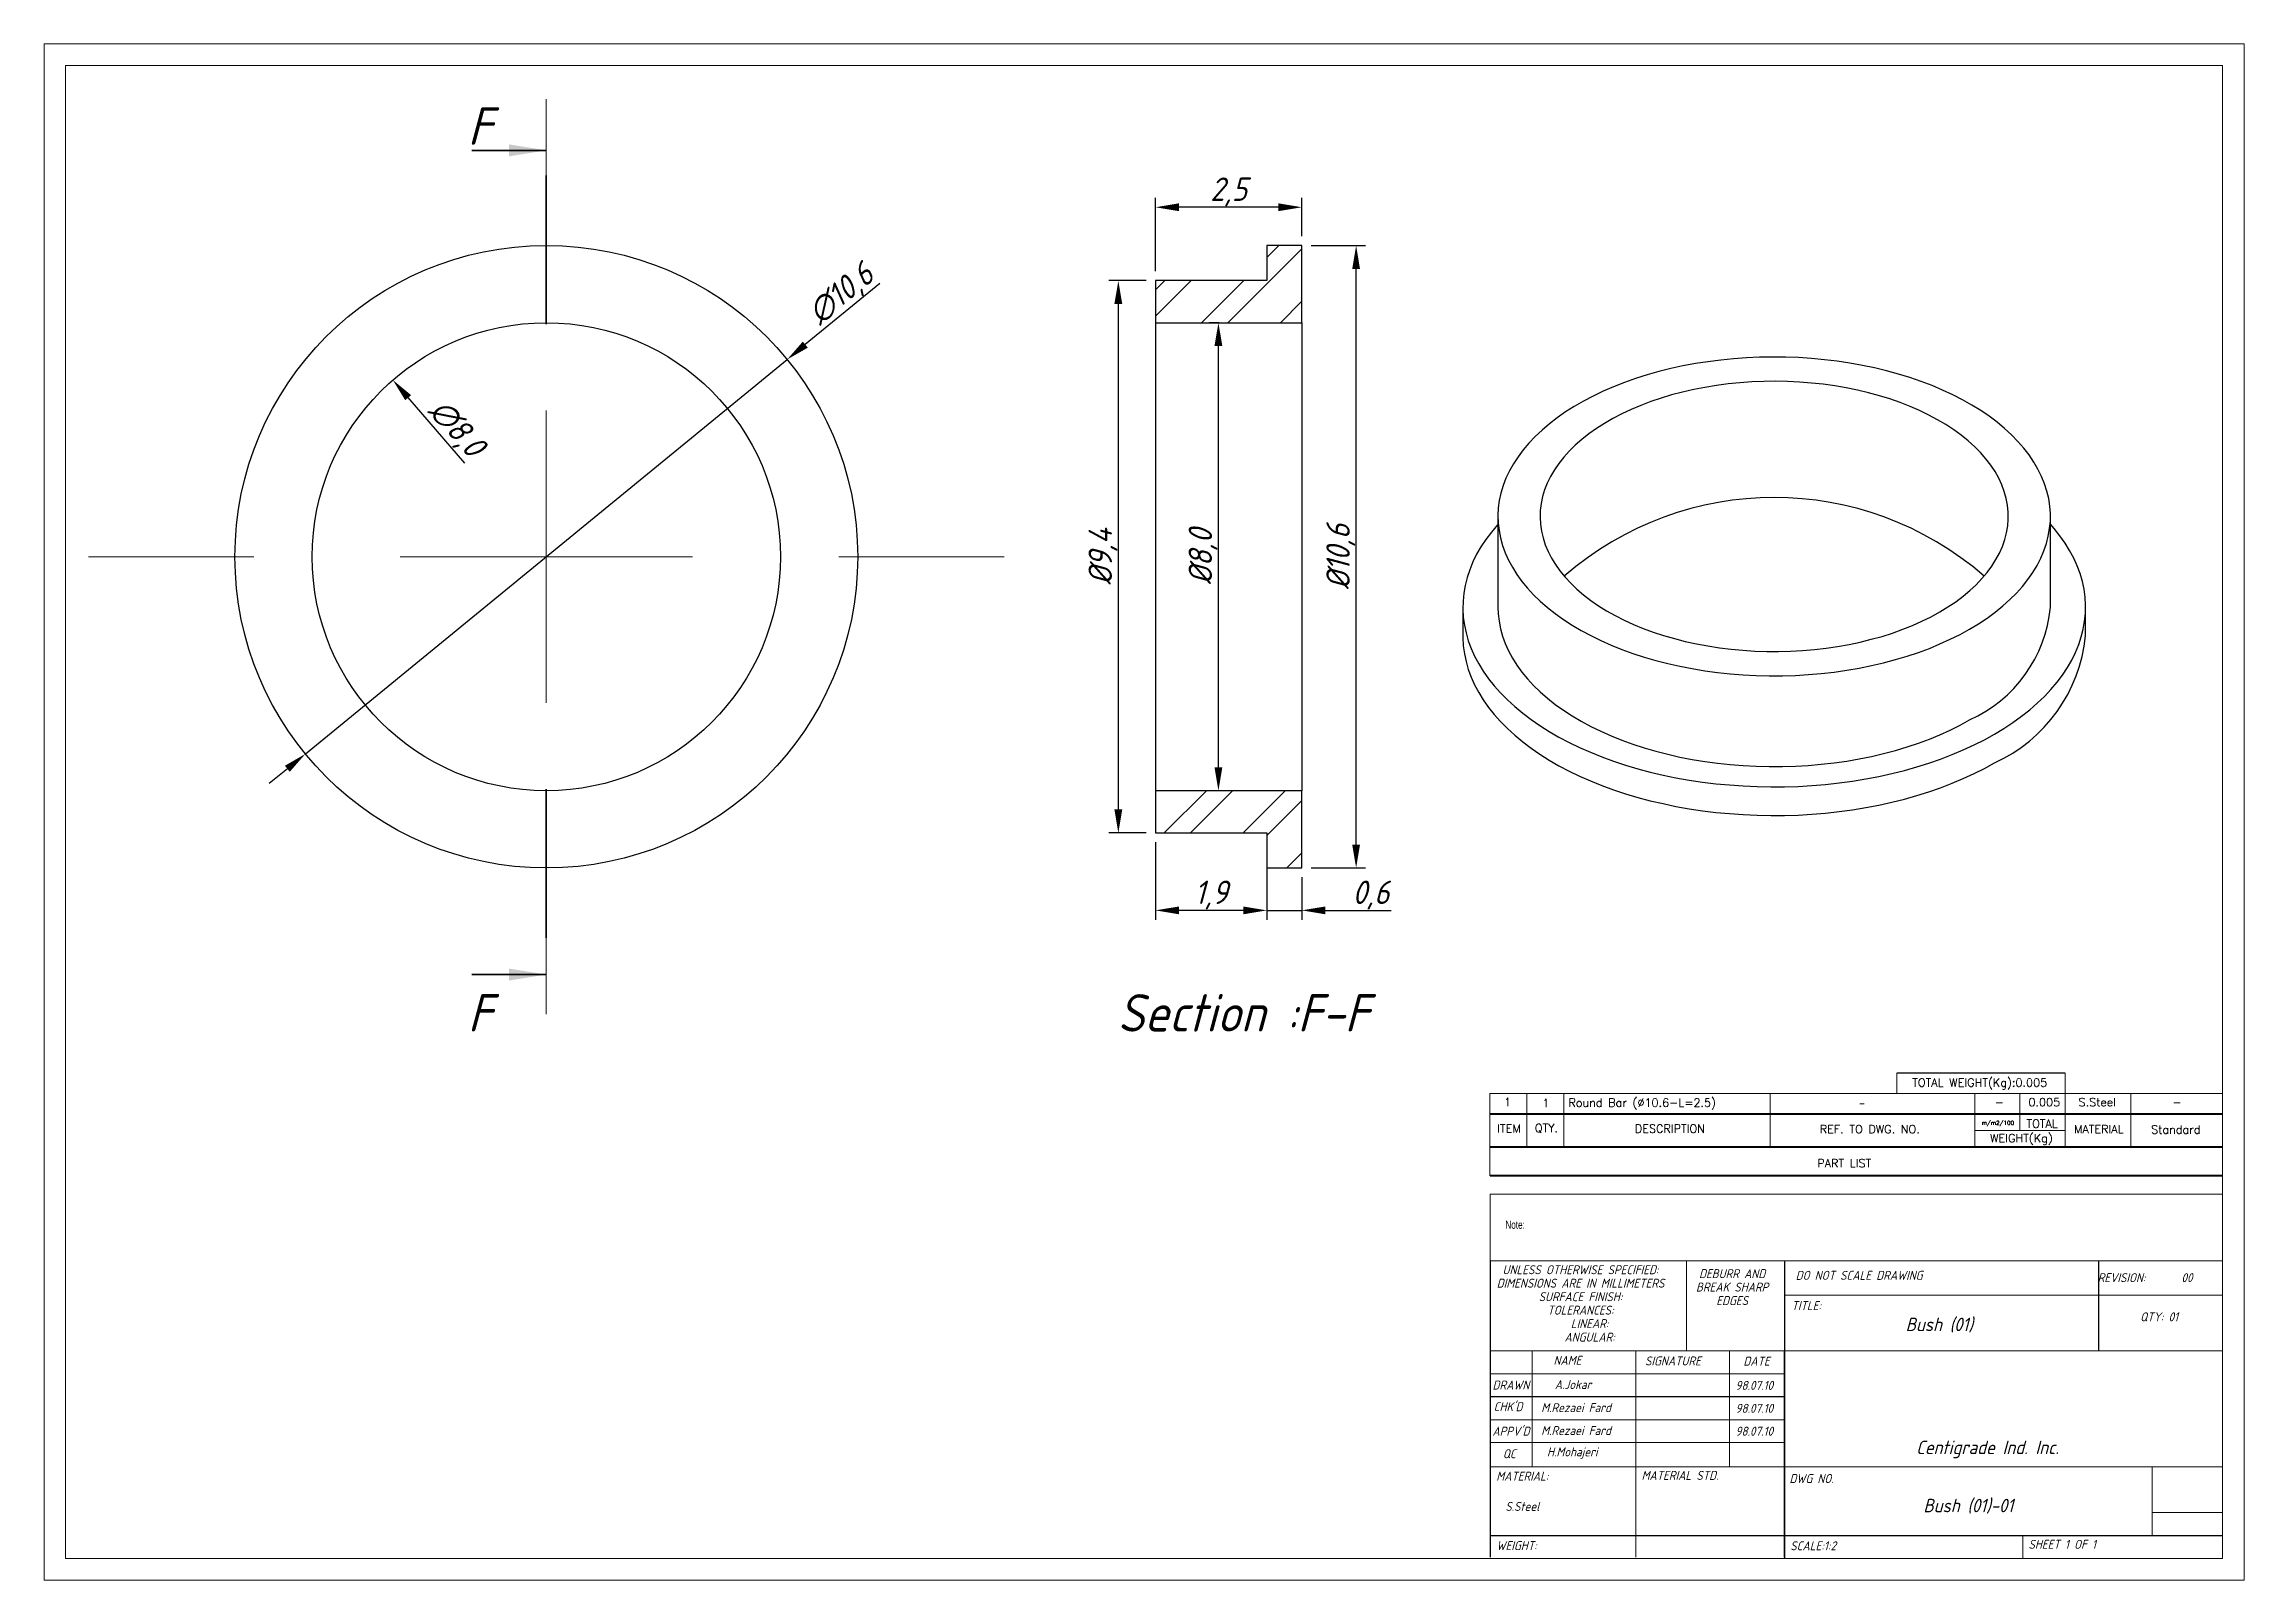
# Model space of a CAD drawing. Header units: millimetres. Extents: x 607.2 to 644.8, y 572.8 to 644.7.
# Drawn here: x 607.21 to 644.8, y 618.44 to 644.69 of the extents above; entities that cross this region are included whole.
import ezdxf
from ezdxf.enums import TextEntityAlignment as Align

# ---------------------------------------------------------------- set-up
doc = ezdxf.new("R2010")
doc.units = ezdxf.units.MM
doc.linetypes.add('PHANTOM', pattern=[12.7, 6.35, -1.27, 1.27, -1.27, 1.27, -1.27])
doc.linetypes.add('SLD-Solid', pattern=[0])
doc.layers.add('title', color=7, linetype='Continuous', lineweight=15)
doc.styles.add('GENISO', font='geniso.shx', dxfattribs={"oblique": 15})
doc.styles.add('SLDTEXTSTYLE0', font='TXT', dxfattribs={"width": 0.75})
doc.styles.add('TITLE', font='romans.shx', dxfattribs={"height": 2.5})
doc.dimstyles.new('Scale', dxfattribs={"dimscale": 0.16, "dimtxt": 2.5, "dimasz": 2.5, "dimexe": 1, "dimexo": 1, "dimgap": 0.2, "dimtad": 1, "dimdec": 1, "dimzin": 0, "dimtxsty": 'GENISO', "dimcen": 2.5, "dimclrd": 1, "dimclre": 1, "dimclrt": 7, "dimadec": 0, "dimazin": 0, "dimtfac": 1, "dimtdec": 1, "dimtmove": 0, "dimatfit": 3, "dimfxl": 1, "dimtzin": 0, "dimlwd": -1, "dimlwe": -1, "dimarcsym": 0})
pattern_1 = [(45, (168.6129, 10.4805), (-0.6735192, 0.6735192), []), (45, (169.0619, 10.4805), (-0.6735192, 0.6735192), [])]

msp = doc.modelspace()

# ---------------------------------------------------------------- texts
at = {"color": 7, "attachment_point": 5, "style": 'GENISO'}
for s, insert, char_height in [('F', (614.655, 643.289), 0.64), ('F', (614.655, 628.13), 0.64), ('Section :F-F', (627.698, 628.13), 0.64), ('UNLESS OTHERWISE SPECIFIED:', (633.461, 623.739), 0.15355), ('DEBURR AND', (636.051, 623.672), 0.1535), ('DO NOT SCALE DRAWING', (638.22, 623.643), 0.15355), ('REVISION:       00', (643.107, 623.604), 0.15355), ('DIMENSIONS ARE IN MILLIMETERS', (633.461, 623.509), 0.15355), ('SURFACE FINISH:', (633.461, 623.278), 0.15355), ('BREAK SHARP', (636.051, 623.442), 0.15355), ('EDGES', (636.051, 623.212), 0.1535), ('TOLERANCES:', (633.461, 623.048), 0.15355), ('LINEAR:', (633.617, 622.818), 0.1535), ('TITLE:', (637.318, 623.125), 0.1535), ('Bush (01)', (639.591, 622.793), 0.2303), ('\\pxi-3,l4,t4;QTY:^I01', (643.27, 622.934), 0.15355), ('ANGULAR:', (633.617, 622.587), 0.1535), ('NAME', (633.237, 622.19), 0.1535), ('SIGNATURE', (635.04, 622.18), 0.1535), ('DATE', (636.468, 622.176), 0.1535), ('DRAWN', (632.271, 621.768), 0.1535), ('A.Jokar', (633.334, 621.776), 0.1535), ('98.07.10', (636.43, 621.762), 0.1535), ("CHK'D", (632.223, 621.398), 0.1535), ('M.Rezaei Fard', (633.385, 621.382), 0.15355), ('98.07.10', (636.43, 621.37), 0.1535), ("APPV'D", (632.273, 620.979), 0.1535), ('M.Rezaei Fard', (633.385, 620.99), 0.15355), ('98.07.10', (636.43, 620.979), 0.1535), ('QC', (632.243, 620.594), 0.1535), ('H.Mohajeri', (633.32, 620.602), 0.1535), ('Centigrade Ind. Inc.', (640.414, 620.667), 0.23032), ('MATERIAL:', (632.467, 620.21), 0.1535), ('MATERIAL STD.', (635.16, 620.223), 0.15355), ('DWG NO.', (637.408, 620.17), 0.1535), ('Bush (01)-01', (640.087, 619.697), 0.23032), ('S.Steel', (632.467, 619.693), 0.1535), ('WEIGHT:', (632.369, 619.023), 0.1535), ('SCALE:1:2', (637.436, 619.02), 0.1535), ('SHEET 1 OF 1', (641.691, 619.045), 0.15355)]:
    msp.add_mtext(s, dxfattribs=dict(at, insert=insert, char_height=char_height))
at = {"color": 7, "linetype": 'Continuous', "lineweight": 15, "insert": (632.178, 624.577), "char_height": 0.1382, "attachment_point": 1, "style": 'SLDTEXTSTYLE0'}
msp.add_mtext('Note:', dxfattribs=at)
at = {"layer": 'title', "color": 7, "style": 'TITLE'}
for s, height, p in [('TOTAL WEIGHT(Kg):0.005', 0.14038, (640.281, 626.928)), ('m/m2/100', 0.0702, (640.591, 626.244)), ('TOTAL', 0.1404, (641.347, 626.236))]:
    msp.add_text(s, height=height, dxfattribs=at).set_placement(p, align=Align.MIDDLE)
at = {"layer": 'title', "style": 'TITLE'}
msp.add_text('1', height=0.14, dxfattribs=at).set_placement((632.154, 626.537))
msp.add_text('1', height=0.14, dxfattribs=at).set_placement((632.867, 626.589), align=Align.MIDDLE)
at = {"layer": 'title', "color": 7, "style": 'TITLE'}
for s, height, p in [('Round Bar (%%C10.6-L=2.5)', 0.14038, (633.254, 626.525)), ('-', 0.101, (638.213, 626.532))]:
    msp.add_text(s, height=height, dxfattribs=at).set_placement(p)
at = {"layer": 'title', "color": 0, "style": 'TITLE'}
for s, height, p in [('0.005', 0.1404, (641.384, 626.603)), ('S.Steel', 0.1404, (642.289, 626.603)), ('ITEM', 0.1404, (632.238, 626.154)), ('QTY.', 0.1404, (632.879, 626.154)), ('DESCRIPTION', 0.14038, (634.988, 626.151)), ('-', 0.14, (640.614, 626.603)), ('-', 0.14, (643.653, 626.603)), ('REF. TO DWG. NO.', 0.14038, (638.403, 626.142)), ('WEIGHT(Kg)', 0.1404, (640.994, 625.979)), ('MATERIAL', 0.1404, (642.316, 626.142)), ('Standard', 0.1404, (643.631, 626.135)), ('PART LIST', 0.1404, (637.966, 625.56))]:
    msp.add_text(s, height=height, dxfattribs=at).set_placement(p, align=Align.MIDDLE)

# ---------------------------------------------------------------- blocks, each defined once
blk = doc.blocks.new('SW_CENTERMARKSYMBOL_2')
at = {"color": 0, "linetype": 'Continuous', "lineweight": 0}
for p, q in [((0, 25), (0, 39.1)), ((0, 0), (0, 12.5)), ((-25, 0), (-39.1, 0)), ((0, 0), (-12.5, 0)), ((0, 0), (0, -12.5)), ((0, 0), (12.5, 0)), ((25, 0), (39.1, 0)), ((0, -25), (0, -39.1))]:
    blk.add_line(p, q, dxfattribs=at)
blk = doc.blocks.new('*D20')
at = {"color": 1, "transparency": 16777216}
for p, q in [((626.199, 640.807), (626.199, 642.061)), ((628.699, 641.407), (628.699, 642.061)), ((628.299, 641.901), (626.599, 641.901))]:
    blk.add_line(p, q, dxfattribs=at)
for points in [[(626.599, 641.967), (626.599, 641.834), (626.199, 641.901)], [(628.299, 641.967), (628.299, 641.834), (628.699, 641.901)]]:
    blk.add_solid(points, dxfattribs=at)
at = {"layer": 'Defpoints', "color": 0, "transparency": 16777216}
for p in [(626.199, 641.901), (628.699, 641.247), (626.199, 640.647)]:
    blk.add_point(p, dxfattribs=at)
at = {"color": 7, "transparency": 16777216, "insert": (627.449, 642.163), "char_height": 0.4, "attachment_point": 5, "style": 'GENISO'}
blk.add_mtext('2,5', dxfattribs=at)
blk = doc.blocks.new('*D21')
at = {"color": 1, "transparency": 16777216}
for p, q in [((628.099, 630.447), (628.099, 629.722)), ((628.699, 630.447), (628.699, 629.722)), ((627.699, 629.882), (627.299, 629.882)), ((628.099, 629.882), (628.699, 629.882)), ((629.099, 629.882), (630.227, 629.882))]:
    blk.add_line(p, q, dxfattribs=at)
for points in [[(627.699, 629.948), (627.699, 629.815), (628.099, 629.882)], [(629.099, 629.948), (629.099, 629.815), (628.699, 629.882)]]:
    blk.add_solid(points, dxfattribs=at)
at = {"layer": 'Defpoints', "color": 0, "transparency": 16777216}
for p in [(628.099, 630.607), (628.699, 630.607), (628.099, 629.882)]:
    blk.add_point(p, dxfattribs=at)
at = {"color": 7, "transparency": 16777216, "insert": (629.879, 630.144), "char_height": 0.4, "attachment_point": 5, "style": 'GENISO'}
blk.add_mtext('0,6', dxfattribs=at)
blk = doc.blocks.new('*D22')
at = {"color": 1, "transparency": 16777216}
for p, q in [((626.199, 631.047), (626.199, 629.722)), ((628.099, 631.047), (628.099, 629.722)), ((627.699, 629.882), (626.599, 629.882))]:
    blk.add_line(p, q, dxfattribs=at)
for points in [[(626.599, 629.948), (626.599, 629.815), (626.199, 629.882)], [(627.699, 629.948), (627.699, 629.815), (628.099, 629.882)]]:
    blk.add_solid(points, dxfattribs=at)
at = {"layer": 'Defpoints', "color": 0, "transparency": 16777216}
for p in [(626.199, 631.207), (628.099, 631.207), (626.199, 629.882)]:
    blk.add_point(p, dxfattribs=at)
at = {"color": 7, "transparency": 16777216, "insert": (627.149, 630.144), "char_height": 0.4, "attachment_point": 5, "style": 'GENISO'}
blk.add_mtext('1,9', dxfattribs=at)
blk = doc.blocks.new('*D23')
at = {"color": 1, "transparency": 16777216}
for p, q in [((626.039, 640.647), (625.404, 640.647)), ((625.564, 640.247), (625.564, 631.607)), ((626.039, 631.207), (625.404, 631.207))]:
    blk.add_line(p, q, dxfattribs=at)
for points in [[(625.497, 640.247), (625.631, 640.247), (625.564, 640.647)], [(625.497, 631.607), (625.631, 631.607), (625.564, 631.207)]]:
    blk.add_solid(points, dxfattribs=at)
at = {"layer": 'Defpoints', "color": 0, "transparency": 16777216}
for p in [(626.199, 640.647), (625.564, 631.207), (626.199, 631.207)]:
    blk.add_point(p, dxfattribs=at)
at = {"color": 7, "transparency": 16777216, "insert": (625.302, 635.927), "char_height": 0.4, "attachment_point": 5, "rotation": 90, "style": 'GENISO'}
blk.add_mtext('%%C9,4', dxfattribs=at)
blk = doc.blocks.new('*D24')
at = {"color": 1, "transparency": 16777216}
for p, q in [((628.859, 641.247), (629.787, 641.247)), ((629.627, 631.007), (629.627, 640.847)), ((628.859, 630.607), (629.787, 630.607))]:
    blk.add_line(p, q, dxfattribs=at)
for points in [[(629.56, 640.847), (629.693, 640.847), (629.627, 641.247)], [(629.56, 631.007), (629.693, 631.007), (629.627, 630.607)]]:
    blk.add_solid(points, dxfattribs=at)
at = {"layer": 'Defpoints', "color": 0, "transparency": 16777216}
for p in [(628.699, 641.247), (629.627, 641.247), (628.699, 630.607)]:
    blk.add_point(p, dxfattribs=at)
at = {"color": 7, "transparency": 16777216, "insert": (629.365, 635.927), "char_height": 0.4, "attachment_point": 5, "rotation": 90, "style": 'GENISO'}
blk.add_mtext('%%C10,6', dxfattribs=at)
blk = doc.blocks.new('*D25')
at = {"color": 1, "transparency": 16777216}
for p, q in [((627.289, 639.927), (627.114, 639.927)), ((627.274, 632.327), (627.274, 639.527)), ((627.289, 631.927), (627.114, 631.927))]:
    blk.add_line(p, q, dxfattribs=at)
for points in [[(627.207, 639.527), (627.341, 639.527), (627.274, 639.927)], [(627.207, 632.327), (627.341, 632.327), (627.274, 631.927)]]:
    blk.add_solid(points, dxfattribs=at)
at = {"layer": 'Defpoints', "color": 0, "transparency": 16777216}
for p in [(627.274, 639.927), (627.449, 639.927), (627.449, 631.927)]:
    blk.add_point(p, dxfattribs=at)
at = {"color": 7, "transparency": 16777216, "insert": (627.012, 635.927), "char_height": 0.4, "attachment_point": 5, "rotation": 90, "style": 'GENISO'}
blk.add_mtext('%%C8,0', dxfattribs=at)
blk = doc.blocks.new('*D26')
at = {"color": 1, "transparency": 16777216}
for p, q in [((621.488, 640.595), (620.216, 639.552)), ((611.675, 632.556), (619.906, 639.299)), ((611.366, 632.303), (611.056, 632.049))]:
    blk.add_line(p, q, dxfattribs=at)
for points in [[(620.173, 639.604), (620.258, 639.5), (619.906, 639.299)], [(611.324, 632.354), (611.408, 632.251), (611.675, 632.556)]]:
    blk.add_solid(points, dxfattribs=at)
at = {"layer": 'Defpoints', "color": 0, "transparency": 16777216}
for p in [(619.906, 639.299), (611.675, 632.556)]:
    blk.add_point(p, dxfattribs=at)
at = {"color": 7, "transparency": 16777216, "insert": (620.841, 640.403), "char_height": 0.4, "attachment_point": 5, "rotation": 39.322, "style": 'GENISO'}
blk.add_mtext('∅10,6', dxfattribs=at)
blk = doc.blocks.new('*D27')
at = {"color": 1, "transparency": 16777216}
blk.add_line((614.4, 637.529), (613.431, 638.646), dxfattribs=at)
blk.add_solid([(613.481, 638.689), (613.38, 638.602), (613.168, 638.948)], dxfattribs=at)
at = {"layer": 'Defpoints', "color": 0, "transparency": 16777216}
for p in [(613.168, 638.948), (618.413, 632.907)]:
    blk.add_point(p, dxfattribs=at)
at = {"color": 7, "transparency": 16777216, "insert": (614.244, 638.108), "char_height": 0.4, "attachment_point": 5, "rotation": 310.9657, "style": 'GENISO'}
blk.add_mtext('∅8,0', dxfattribs=at)

# ---------------------------------------------------------------- dimensions: what is measured, and where the dimension line sits
for base, p1, p2, picture, middle in [((626.199, 641.901), (628.699, 641.247), (626.199, 640.647), '*D20', (627.449, 642.163)), ((626.199, 629.882), (628.099, 631.207), (626.199, 631.207), '*D22', (627.149, 630.144))]:
    dim = msp.add_linear_dim(base=base, p1=p1, p2=p2, dimstyle='Scale')
    dim.commit()
    dim.dimension.update_dxf_attribs({"geometry": picture, "text_midpoint": middle})
dim = msp.add_diameter_dim_2p(p1=(611.675, 632.556), p2=(619.906, 639.299), dimstyle='Scale')
dim.commit()
dim.dimension.update_dxf_attribs({"geometry": '*D26', "text_midpoint": (620.841, 640.403)})
for base, p1, p2, picture, middle in [((629.627, 641.247), (628.699, 630.607), (628.699, 641.247), '*D24', (629.365, 635.927)), ((625.564, 631.207), (626.199, 640.647), (626.199, 631.207), '*D23', (625.302, 635.927)), ((627.274, 639.927), (627.449, 631.927), (627.449, 639.927), '*D25', (627.012, 635.927))]:
    dim = msp.add_linear_dim(base=base, p1=p1, p2=p2, angle=90, text='%%C<>', dimstyle='Scale')
    dim.commit()
    dim.dimension.update_dxf_attribs({"geometry": picture, "text_midpoint": middle})
dim = msp.add_diameter_dim_2p(p1=(618.413, 632.907), p2=(613.168, 638.948), dimstyle='Scale')
dim.commit()
dim.dimension.update_dxf_attribs({"geometry": '*D27', "text_midpoint": (614.047, 637.936), "dimtype": 163})
dim = msp.add_linear_dim(base=(628.099, 629.882), p1=(628.699, 630.607), p2=(628.099, 630.607), dimstyle='Scale')
dim.commit()
dim.dimension.update_dxf_attribs({"geometry": '*D21', "text_midpoint": (629.879, 629.882), "dimtype": 160})

# ---------------------------------------------------------------- hatches: boundary and pattern name
at = {"linetype": 'Continuous', "lineweight": 18, "true_color": 0xf26722}
h = msp.add_hatch(dxfattribs=at)
h.set_pattern_fill('ANSI32', color=30, scale=0.1, style=0)
h.set_pattern_definition(pattern_1)
h.paths.add_polyline_path([(626.199, 640.647), (626.199, 639.927), (628.699, 639.927), (628.699, 641.247), (628.099, 641.247), (628.099, 640.647)], flags=0)
h = msp.add_hatch(dxfattribs=at)
h.set_pattern_fill('ANSI32', color=30, scale=0.1, style=0)
h.set_pattern_definition(pattern_1)
h.paths.add_polyline_path([(628.699, 630.607), (628.699, 631.927), (626.199, 631.927), (626.199, 631.207), (628.099, 631.207), (628.099, 630.607)], flags=0)

# ---------------------------------------------------------------- linework, layer by layer
at = {"color": 240, "linetype": 'Continuous', "lineweight": 35, "true_color": 0xed1f24}
for p, q in [((614.521, 642.873), (615.791, 642.873)), ((614.521, 628.784), (615.791, 628.784))]:
    msp.add_line(p, q, dxfattribs=at)
at = {"color": 240, "linetype": 'PHANTOM', "lineweight": 35, "true_color": 0xed1f24}
for p, q in [((615.791, 639.902), (615.791, 642.442)), ((615.791, 629.413), (615.791, 631.954))]:
    msp.add_line(p, q, dxfattribs=at)
at = {"color": 5, "linetype": 'Continuous', "lineweight": 25}
for p, q in [((628.099, 641.247), (628.099, 640.647)), ((628.699, 641.247), (628.099, 641.247)), ((628.699, 639.927), (628.699, 641.247)), ((628.099, 640.647), (626.199, 640.647)), ((626.199, 640.647), (626.199, 639.927)), ((626.199, 639.927), (626.199, 631.927)), ((626.199, 639.927), (628.699, 639.927)), ((628.699, 639.927), (628.699, 631.927)), ((632.05, 636.616), (632.05, 635.064)), ((641.49, 635.064), (641.49, 636.616)), ((631.45, 635.064), (631.45, 634.574)), ((642.09, 634.574), (642.09, 635.064)), ((628.699, 631.927), (626.199, 631.927)), ((626.199, 631.927), (626.199, 631.207)), ((628.699, 630.607), (628.699, 631.927)), ((626.199, 631.207), (628.099, 631.207)), ((628.099, 631.207), (628.099, 630.607)), ((628.099, 630.607), (628.699, 630.607))]:
    msp.add_line(p, q, dxfattribs=at)
msp.add_line((641.74, 627.101), (638.864, 627.101))
at = {"color": 7, "linetype": 'SLD-Solid', "lineweight": 15}
for p, q in [((631.917, 625.031), (644.428, 625.031)), ((631.917, 625.031), (631.917, 623.894)), ((631.917, 623.894), (644.428, 623.894)), ((635.271, 623.894), (635.271, 622.351)), ((644.428, 623.306), (636.947, 623.306)), ((644.428, 622.351), (631.917, 622.351)), ((632.636, 622.351), (632.636, 620.37)), ((634.404, 622.351), (634.404, 618.827)), ((636.008, 622.351), (636.008, 620.37)), ((636.947, 621.959), (631.917, 621.959)), ((636.947, 621.176), (631.917, 621.176)), ((636.947, 620.784), (631.917, 620.784)), ((632.875, 620.37), (631.917, 620.37)), ((632.875, 620.37), (644.428, 620.37)), ((643.23, 619.195), (643.23, 620.37)), ((644.428, 619.587), (643.23, 619.587)), ((641.019, 618.804), (641.019, 619.195))]:
    msp.add_line(p, q, dxfattribs=at)
at = {"color": 7}
for p, q in [((631.917, 623.894), (631.917, 618.827)), ((636.947, 623.894), (636.947, 618.804)), ((642.317, 622.351), (642.317, 623.894)), ((636.947, 618.827), (636.947, 622.351)), ((636.947, 621.568), (631.917, 621.568)), ((631.917, 619.195), (644.428, 619.195))]:
    msp.add_line(p, q, dxfattribs=at)
at = {"color": 7, "linetype": 'SLD-Solid', "lineweight": 15}
for points in [[(607.209, 644.692), (644.797, 644.692), (644.797, 618.435), (607.209, 618.435)], [(607.577, 644.323), (644.428, 644.323), (644.428, 618.804), (607.577, 618.804)]]:
    msp.add_lwpolyline(points, close=True, dxfattribs=at)
at = {"color": 5, "linetype": 'Continuous', "lineweight": 25, "flags": 128}
for points in [[(640.107, 634.689), (640.261, 634.782), (640.407, 634.879), (640.545, 634.98), (640.675, 635.085), (640.796, 635.193), (640.907, 635.305), (641.01, 635.419), (641.103, 635.536), (641.187, 635.655), (641.26, 635.777), (641.324, 635.9), (641.377, 636.025), (641.421, 636.151), (641.453, 636.279), (641.476, 636.407), (641.488, 636.535), (641.489, 636.664), (641.48, 636.793), (641.46, 636.921), (641.43, 637.048), (641.389, 637.175), (641.338, 637.3), (641.277, 637.424), (641.206, 637.546), (641.125, 637.666), (641.034, 637.783), (640.934, 637.898), (640.824, 638.01), (640.706, 638.119), (640.578, 638.225), (640.442, 638.327), (640.298, 638.425), (640.146, 638.52), (639.987, 638.609), (639.82, 638.695), (639.647, 638.776), (639.467, 638.852), (639.281, 638.923), (639.089, 638.989), (638.893, 639.049), (638.691, 639.104), (638.485, 639.154), (638.276, 639.198), (638.063, 639.236), (637.847, 639.269), (637.629, 639.295), (637.409, 639.315), (637.187, 639.33), (636.965, 639.338), (636.742, 639.34), (636.519, 639.337), (636.297, 639.327), (636.075, 639.311), (635.856, 639.289), (635.638, 639.261), (635.423, 639.227), (635.211, 639.188), (635.002, 639.142), (634.797, 639.091), (634.597, 639.035), (634.402, 638.973), (634.211, 638.906), (634.027, 638.833), (633.849, 638.756), (633.677, 638.674), (633.512, 638.587), (633.354, 638.496), (633.204, 638.401), (633.062, 638.302), (632.928, 638.199), (632.803, 638.093), (632.687, 637.983), (632.579, 637.87), (632.481, 637.754), (632.393, 637.636), (632.315, 637.516), (632.246, 637.393), (632.187, 637.269), (632.139, 637.143), (632.101, 637.016), (632.073, 636.889), (632.056, 636.76), (632.05, 636.632), (632.054, 636.503), (632.068, 636.375), (632.093, 636.247), (632.129, 636.12), (632.174, 635.994), (632.23, 635.869), (632.296, 635.746), (632.373, 635.625), (632.458, 635.506), (632.554, 635.39), (632.659, 635.277), (632.773, 635.166), (632.896, 635.059), (633.028, 634.955), (633.168, 634.855), (633.316, 634.758), (633.472, 634.666), (633.635, 634.579), (633.805, 634.495), (633.982, 634.417), (634.165, 634.343), (634.354, 634.275), (634.548, 634.212), (634.747, 634.154), (634.951, 634.101), (635.158, 634.055), (635.37, 634.014), (635.584, 633.978), (635.801, 633.949), (636.02, 633.925), (636.241, 633.908), (636.463, 633.897), (636.686, 633.891), (636.909, 633.892), (637.132, 633.899), (637.353, 633.912), (637.574, 633.931), (637.793, 633.956), (638.009, 633.987), (638.223, 634.023), (638.433, 634.066), (638.64, 634.114), (638.843, 634.168), (639.041, 634.227), (639.233, 634.292), (639.421, 634.361), (639.602, 634.436), (639.777, 634.516), (639.946, 634.6), (640.107, 634.689)], [(639.598, 634.983), (639.739, 635.068), (639.872, 635.158), (639.997, 635.251), (640.113, 635.348), (640.221, 635.448), (640.32, 635.552), (640.409, 635.658), (640.489, 635.766), (640.559, 635.877), (640.62, 635.99), (640.67, 636.104), (640.71, 636.22), (640.74, 636.336), (640.76, 636.454), (640.769, 636.571), (640.768, 636.689), (640.756, 636.807), (640.734, 636.924), (640.701, 637.041), (640.659, 637.156), (640.606, 637.27), (640.543, 637.382), (640.47, 637.493), (640.388, 637.6), (640.296, 637.706), (640.195, 637.808), (640.085, 637.908), (639.966, 638.004), (639.839, 638.096), (639.704, 638.185), (639.562, 638.269), (639.412, 638.349), (639.255, 638.425), (639.092, 638.496), (638.922, 638.562), (638.747, 638.623), (638.567, 638.678), (638.383, 638.729), (638.194, 638.774), (638.001, 638.813), (637.805, 638.846), (637.606, 638.874), (637.405, 638.895), (637.203, 638.911), (636.999, 638.921), (636.795, 638.925), (636.591, 638.923), (636.387, 638.914), (636.184, 638.9), (635.983, 638.88), (635.784, 638.854), (635.587, 638.822), (635.394, 638.784), (635.204, 638.741), (635.018, 638.692), (634.836, 638.637), (634.66, 638.578), (634.489, 638.513), (634.324, 638.443), (634.166, 638.369), (634.014, 638.29), (633.87, 638.206), (633.733, 638.119), (633.604, 638.027), (633.483, 637.932), (633.371, 637.834), (633.268, 637.732), (633.174, 637.627), (633.089, 637.52), (633.014, 637.41), (632.948, 637.298), (632.893, 637.185), (632.848, 637.07), (632.813, 636.954), (632.788, 636.837), (632.774, 636.719), (632.77, 636.601), (632.776, 636.483), (632.793, 636.366), (632.821, 636.249), (632.858, 636.133), (632.906, 636.018), (632.964, 635.905), (633.032, 635.794), (633.109, 635.685), (633.196, 635.578), (633.293, 635.474), (633.398, 635.373), (633.513, 635.275), (633.636, 635.181), (633.767, 635.09), (633.905, 635.004), (634.052, 634.922), (634.205, 634.844), (634.365, 634.77), (634.531, 634.702), (634.704, 634.638), (634.881, 634.58), (635.064, 634.527), (635.251, 634.48), (635.442, 634.438), (635.636, 634.401), (635.833, 634.371), (636.033, 634.346), (636.235, 634.327), (636.438, 634.314), (636.642, 634.308), (636.846, 634.307), (637.05, 634.312), (637.254, 634.324), (637.456, 634.341), (637.656, 634.364), (637.854, 634.393), (638.049, 634.428), (638.241, 634.468), (638.429, 634.515), (638.613, 634.566), (638.792, 634.623), (638.965, 634.686), (639.133, 634.753), (639.295, 634.825), (639.45, 634.902), (639.598, 634.983)], [(632.05, 636.481), (632.04, 636.471), (631.937, 636.348), (631.843, 636.224), (631.759, 636.097), (631.685, 635.968), (631.621, 635.837), (631.567, 635.705), (631.523, 635.572), (631.489, 635.437), (631.466, 635.302), (631.453, 635.166), (631.45, 635.03), (631.458, 634.894), (631.476, 634.759), (631.505, 634.624), (631.543, 634.49), (631.593, 634.357), (631.652, 634.226), (631.721, 634.096), (631.8, 633.968), (631.889, 633.842), (631.988, 633.719), (632.095, 633.598), (632.212, 633.48), (632.338, 633.365), (632.473, 633.254), (632.616, 633.146), (632.767, 633.041), (632.926, 632.941), (633.092, 632.845), (633.266, 632.753), (633.446, 632.666), (633.633, 632.584), (633.826, 632.506), (634.025, 632.433), (634.229, 632.366), (634.439, 632.304), (634.653, 632.247), (634.87, 632.195), (635.092, 632.15), (635.317, 632.11), (635.545, 632.076), (635.775, 632.047), (636.007, 632.025), (636.241, 632.008), (636.476, 631.998), (636.711, 631.993), (636.946, 631.995), (637.181, 632.002), (637.415, 632.016), (637.648, 632.035), (637.88, 632.061), (638.109, 632.092), (638.335, 632.129), (638.558, 632.172), (638.778, 632.22), (638.994, 632.274), (639.206, 632.334), (639.413, 632.399), (639.614, 632.469), (639.81, 632.544), (640, 632.624), (640.184, 632.709), (640.361, 632.799), (640.531, 632.893)], [(640.531, 632.893), (640.694, 632.991), (640.849, 633.093), (640.996, 633.199), (641.135, 633.309), (641.265, 633.422), (641.387, 633.538), (641.499, 633.658), (641.602, 633.78), (641.696, 633.905), (641.78, 634.032), (641.854, 634.161), (641.918, 634.291), (641.973, 634.424), (642.017, 634.557), (642.05, 634.691), (642.074, 634.827), (642.087, 634.962), (642.089, 635.098), (642.082, 635.234), (642.063, 635.37), (642.035, 635.504), (641.996, 635.638), (641.947, 635.771), (641.888, 635.903), (641.818, 636.033), (641.739, 636.161), (641.65, 636.286), (641.552, 636.41), (641.49, 636.481)], [(632.05, 635.064), (632.054, 634.952), (632.068, 634.823), (632.093, 634.695), (632.129, 634.568), (632.174, 634.442), (632.23, 634.318), (632.296, 634.195), (632.373, 634.074), (632.458, 633.955), (632.554, 633.839), (632.659, 633.725), (632.773, 633.615), (632.896, 633.507), (633.028, 633.403), (633.168, 633.303), (633.316, 633.207), (633.472, 633.115), (633.635, 633.027), (633.805, 632.944), (633.982, 632.866), (634.165, 632.792), (634.354, 632.724), (634.548, 632.66), (634.747, 632.602), (634.951, 632.55), (635.158, 632.503), (635.37, 632.462), (635.584, 632.427), (635.801, 632.397), (636.02, 632.374), (636.241, 632.357), (636.463, 632.345), (636.686, 632.34), (636.909, 632.341), (637.132, 632.347), (637.353, 632.36), (637.574, 632.379), (637.793, 632.404), (638.009, 632.435), (638.223, 632.472), (638.433, 632.514), (638.64, 632.563), (638.843, 632.616), (639.041, 632.676), (639.233, 632.74), (639.421, 632.81), (639.602, 632.885), (639.777, 632.964), (639.946, 633.049), (640.107, 633.138)], [(631.45, 634.574), (631.45, 634.54), (631.458, 634.405), (631.476, 634.269), (631.505, 634.134), (631.543, 634), (631.593, 633.867), (631.652, 633.736), (631.721, 633.606), (631.8, 633.478), (631.889, 633.352), (631.988, 633.229), (632.095, 633.108), (632.212, 632.99), (632.338, 632.875), (632.473, 632.764), (632.616, 632.656), (632.767, 632.552), (632.926, 632.451), (633.092, 632.355), (633.266, 632.263), (633.446, 632.176), (633.633, 632.094), (633.826, 632.016), (634.025, 631.943), (634.229, 631.876), (634.439, 631.814), (634.653, 631.757), (634.87, 631.706), (635.092, 631.66), (635.317, 631.62), (635.545, 631.586), (635.775, 631.557), (636.007, 631.535), (636.241, 631.518), (636.476, 631.508), (636.711, 631.503), (636.946, 631.505), (637.181, 631.512), (637.415, 631.526), (637.648, 631.545), (637.88, 631.571), (638.109, 631.602), (638.335, 631.639), (638.558, 631.682), (638.778, 631.73), (638.994, 631.785), (639.206, 631.844), (639.413, 631.909), (639.614, 631.979), (639.81, 632.054), (640, 632.134), (640.184, 632.219), (640.361, 632.309), (640.531, 632.403)]]:
    msp.add_lwpolyline(points, dxfattribs=at)
at = {"color": 5, "linetype": 'Continuous', "lineweight": 25}
for radius in [5.32, 4]:
    msp.add_circle((615.791, 635.927), radius, dxfattribs=at)
for centre, radius, start, end in [((636.77, 631.48), 5.459, 48.9119, 131.0881), ((639.142, 635.289), 2.358, 294.1567, 354.5232), ((639.43, 634.838), 2.673, 294.3443, 354.3355)]:
    msp.add_arc(centre, radius, start, end, dxfattribs=at)
at = {"color": 240, "linetype": 'Continuous', "lineweight": 35, "true_color": 0xed1f24}
for points in [[(615.791, 642.873), (615.156, 642.975), (615.156, 642.771)], [(615.791, 628.784), (615.156, 628.886), (615.156, 628.683)]]:
    msp.add_solid(points, dxfattribs=at)
at = {"layer": 'title', "color": 7}
for p, q in [((638.864, 626.75), (638.864, 627.101)), ((641.74, 627.101), (641.74, 626.75)), ((640.968, 626.75), (640.968, 626.118)), ((640.968, 626.399), (640.968, 626.118)), ((640.196, 626.118), (641.74, 626.118))]:
    msp.add_line(p, q, dxfattribs=at)
at = {"layer": 'title', "color": 0}
for p, q in [((644.428, 626.75), (631.913, 626.75)), ((631.913, 625.346), (631.913, 626.75)), ((632.545, 626.75), (632.545, 625.837)), ((633.177, 626.75), (633.177, 625.837)), ((636.699, 626.75), (636.699, 625.837)), ((640.196, 626.75), (640.196, 625.837)), ((641.74, 626.849), (641.74, 626.75)), ((641.74, 626.75), (641.74, 625.837)), ((642.863, 626.75), (642.863, 625.837))]:
    msp.add_line(p, q, dxfattribs=at)
at = {"layer": 'title', "color": 0, "const_width": 0.0351}
for points in [[(644.428, 626.399), (631.913, 626.399)], [(644.428, 625.837), (631.913, 625.837)], [(644.428, 625.346), (631.913, 625.346)]]:
    msp.add_lwpolyline(points, dxfattribs=at)

# ---------------------------------------------------------------- block references
at = {"color": 240, "linetype": 'Continuous', "lineweight": 0, "true_color": 0xed1f24, "xscale": 0.2, "yscale": 0.2, "zscale": 0.2}
msp.add_blockref('SW_CENTERMARKSYMBOL_2', (615.791, 635.927), dxfattribs=at)

msp.set_redraw_order([(e.dxf.handle, doc.entitydb.next_handle()) for e in msp.query("TEXT MTEXT ATTDEF DIMENSION ARC_DIMENSION")])  # texts and dimensions are drawn at this point

doc.saveas('drawing.dxf')
